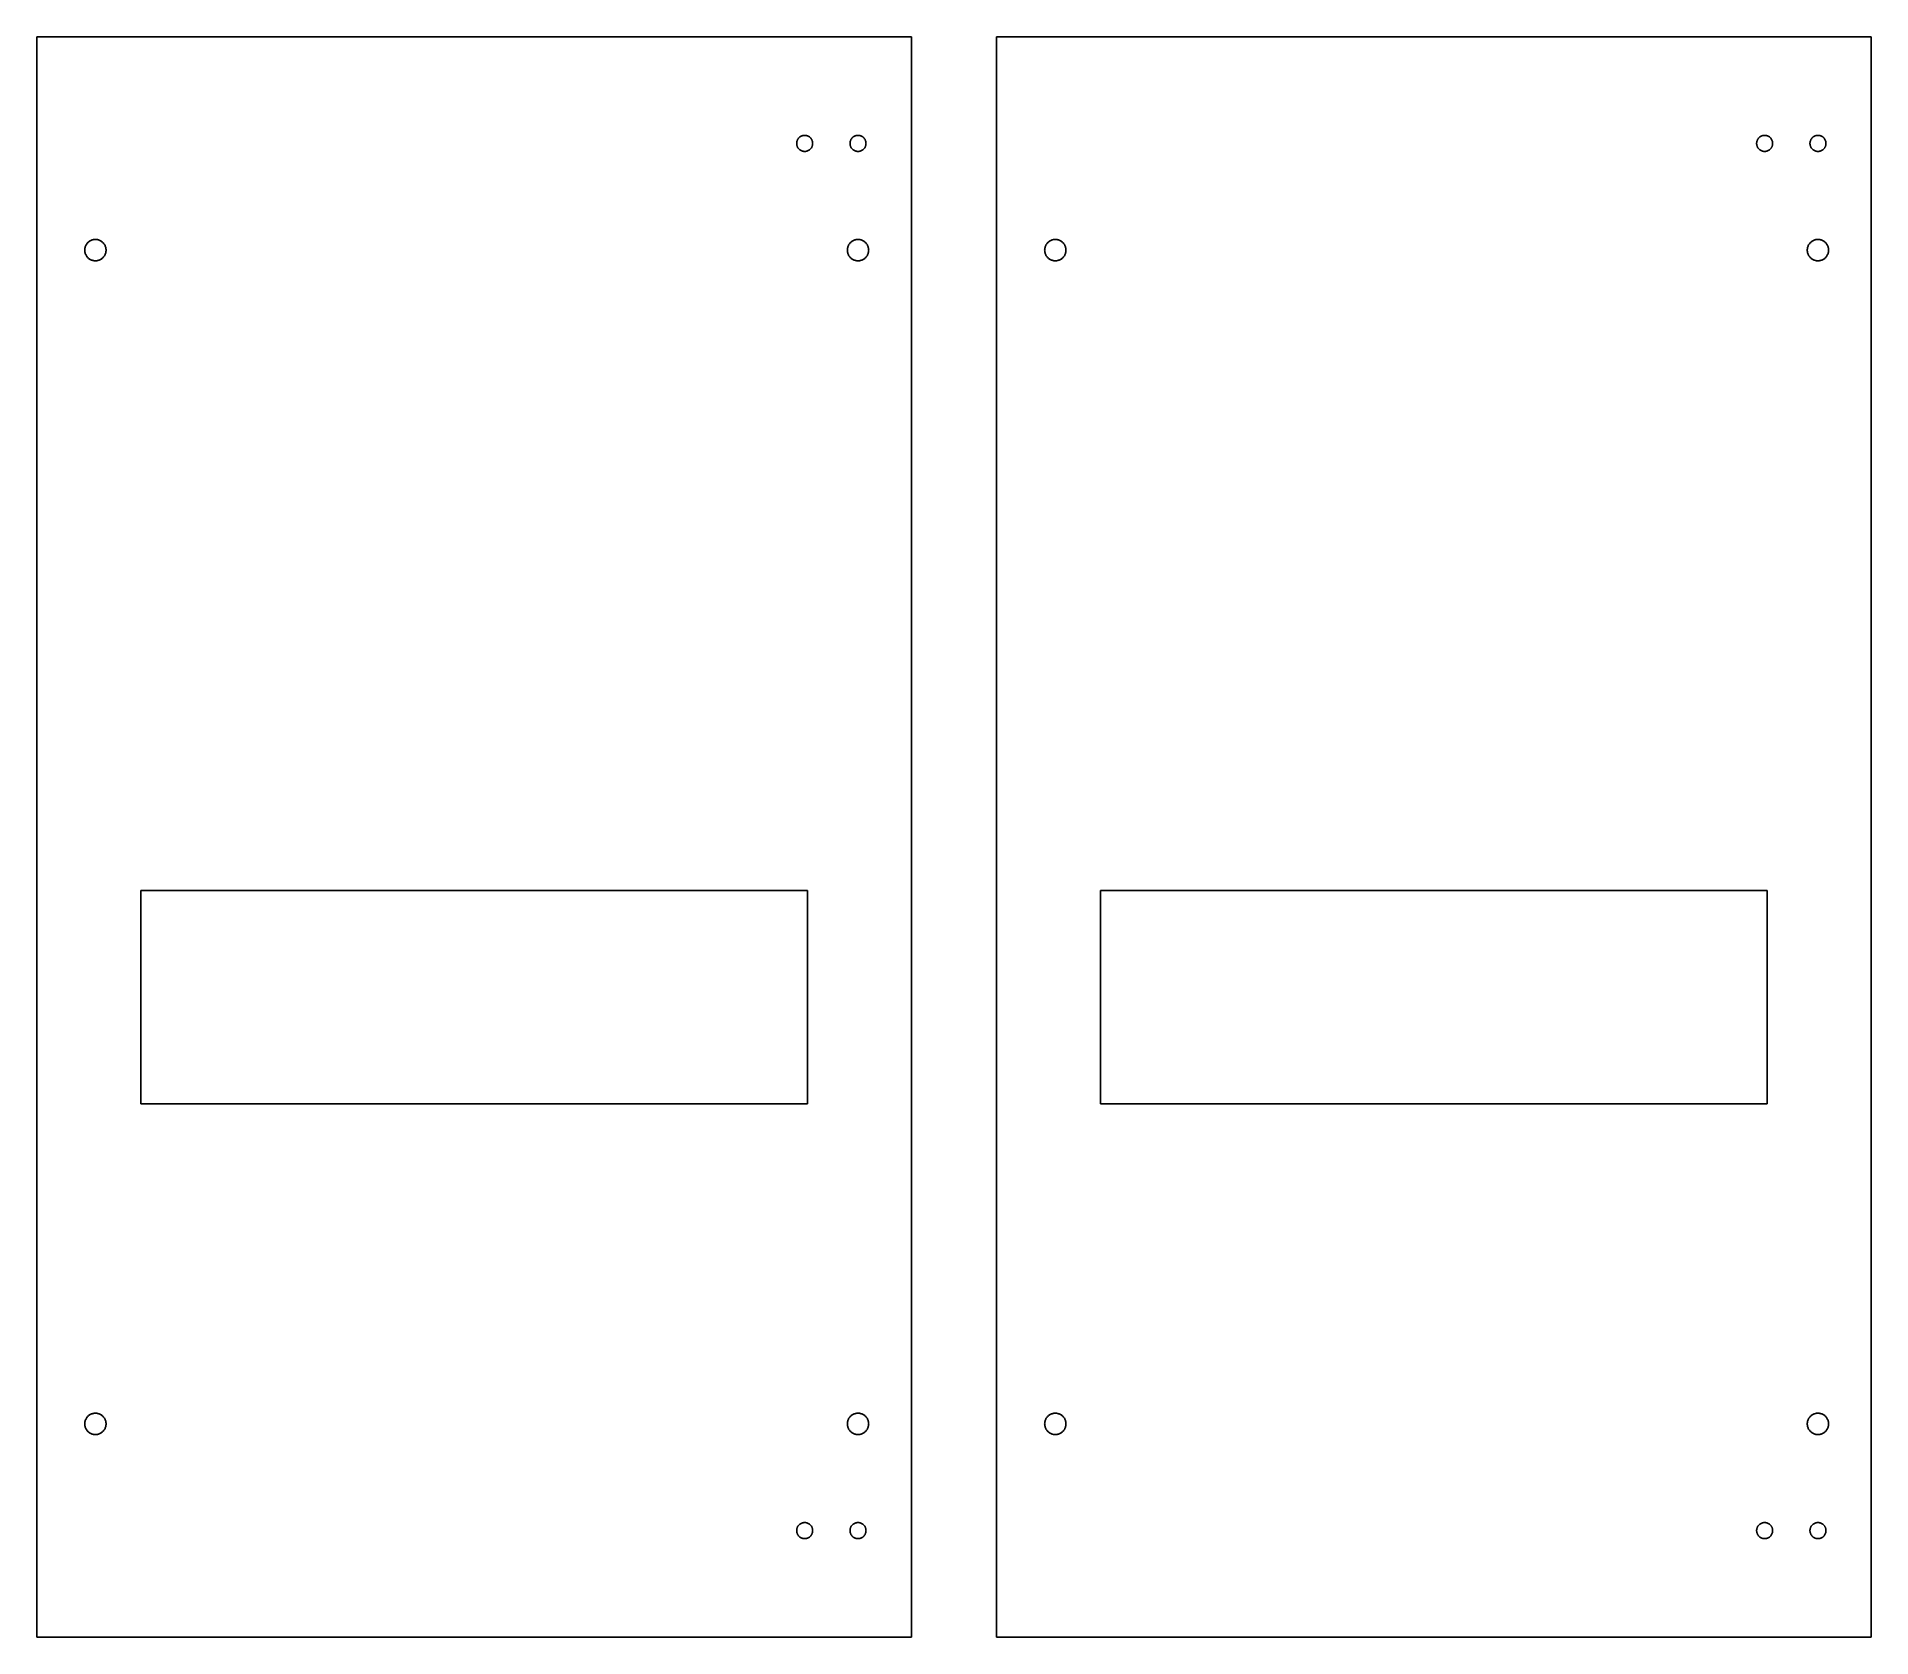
# Model space of a CAD drawing. Header units: metres. Extents: x 403 to 747, y 0 to 300.
import ezdxf

# ---------------------------------------------------------------- set-up
doc = ezdxf.new("R2010")
doc.units = ezdxf.units.M

msp = doc.modelspace()

# ---------------------------------------------------------------- linework, layer by layer
for p, q in [((567, 300), (403, 300)), ((403, 300), (403, 0)), ((567, 0), (567, 300)), ((747, 300), (583, 300)), ((583, 300), (583, 0)), ((747, 0), (747, 300)), ((545.5, 280), (545.503, 280.094)), ((545.503, 279.906), (545.5, 280)), ((545.503, 280.094), (545.512, 280.188)), ((545.512, 279.812), (545.503, 279.906)), ((545.512, 280.188), (545.527, 280.281)), ((545.527, 279.719), (545.512, 279.812)), ((545.527, 280.281), (545.547, 280.373)), ((545.547, 279.627), (545.527, 279.719)), ((545.547, 280.373), (545.573, 280.464)), ((545.573, 279.536), (545.547, 279.627)), ((545.573, 280.464), (545.605, 280.552)), ((545.605, 279.448), (545.573, 279.536)), ((545.605, 280.552), (545.643, 280.639)), ((545.643, 279.361), (545.605, 279.448)), ((545.643, 280.639), (545.686, 280.723)), ((545.686, 279.277), (545.643, 279.361)), ((545.686, 280.723), (545.734, 280.804)), ((545.734, 279.196), (545.686, 279.277)), ((545.734, 280.804), (545.786, 280.882)), ((545.786, 279.118), (545.734, 279.196)), ((545.786, 280.882), (545.844, 280.956)), ((545.844, 279.044), (545.786, 279.118)), ((545.844, 280.956), (545.907, 281.027)), ((545.907, 278.973), (545.844, 279.044)), ((545.907, 281.027), (545.973, 281.093)), ((545.973, 278.907), (545.907, 278.973)), ((545.973, 281.093), (546.044, 281.156)), ((546.044, 278.844), (545.973, 278.907)), ((546.044, 281.156), (546.118, 281.214)), ((546.118, 278.786), (546.044, 278.844)), ((546.118, 281.214), (546.196, 281.266)), ((546.196, 278.734), (546.118, 278.786)), ((546.196, 281.266), (546.277, 281.314)), ((546.277, 278.686), (546.196, 278.734)), ((546.277, 281.314), (546.361, 281.357)), ((546.361, 278.643), (546.277, 278.686)), ((546.361, 281.357), (546.448, 281.395)), ((546.448, 278.605), (546.361, 278.643)), ((546.448, 281.395), (546.536, 281.427)), ((546.536, 281.427), (546.627, 281.453)), ((546.627, 281.453), (546.719, 281.473)), ((546.719, 281.473), (546.812, 281.488)), ((546.812, 281.488), (546.906, 281.497)), ((546.906, 281.497), (547, 281.5)), ((547, 281.5), (547.094, 281.497)), ((547.094, 281.497), (547.188, 281.488)), ((547.188, 281.488), (547.281, 281.473)), ((547.281, 281.473), (547.373, 281.453)), ((547.373, 281.453), (547.464, 281.427)), ((547.464, 281.427), (547.552, 281.395)), ((547.552, 281.395), (547.639, 281.357)), ((547.639, 278.643), (547.552, 278.605)), ((547.639, 281.357), (547.723, 281.314)), ((547.723, 278.686), (547.639, 278.643)), ((547.723, 281.314), (547.804, 281.266)), ((547.804, 278.734), (547.723, 278.686)), ((547.804, 281.266), (547.882, 281.214)), ((547.882, 278.786), (547.804, 278.734)), ((547.882, 281.214), (547.956, 281.156)), ((547.956, 278.844), (547.882, 278.786)), ((547.956, 281.156), (548.027, 281.093)), ((548.027, 278.907), (547.956, 278.844)), ((548.027, 281.093), (548.093, 281.027)), ((548.093, 278.973), (548.027, 278.907)), ((548.093, 281.027), (548.156, 280.956)), ((548.156, 279.044), (548.093, 278.973)), ((548.156, 280.956), (548.214, 280.882)), ((548.214, 279.118), (548.156, 279.044)), ((548.214, 280.882), (548.266, 280.804)), ((548.266, 279.196), (548.214, 279.118)), ((548.266, 280.804), (548.314, 280.723)), ((548.314, 279.277), (548.266, 279.196)), ((548.314, 280.723), (548.357, 280.639)), ((548.357, 279.361), (548.314, 279.277)), ((548.357, 280.639), (548.395, 280.552)), ((548.395, 279.448), (548.357, 279.361)), ((548.395, 280.552), (548.427, 280.464)), ((548.427, 279.536), (548.395, 279.448)), ((548.427, 280.464), (548.453, 280.373)), ((548.453, 279.627), (548.427, 279.536)), ((548.453, 280.373), (548.473, 280.281)), ((548.473, 279.719), (548.453, 279.627)), ((548.473, 280.281), (548.488, 280.188)), ((548.488, 279.812), (548.473, 279.719)), ((548.488, 280.188), (548.497, 280.094)), ((548.497, 279.906), (548.488, 279.812)), ((548.497, 280.094), (548.5, 280)), ((548.5, 280), (548.497, 279.906)), ((555.5, 280), (555.503, 280.094)), ((555.503, 279.906), (555.5, 280)), ((555.503, 280.094), (555.512, 280.188)), ((555.512, 279.812), (555.503, 279.906)), ((555.512, 280.188), (555.527, 280.281)), ((555.527, 279.719), (555.512, 279.812)), ((555.527, 280.281), (555.547, 280.373)), ((555.547, 279.627), (555.527, 279.719)), ((555.547, 280.373), (555.573, 280.464)), ((555.573, 279.536), (555.547, 279.627)), ((555.573, 280.464), (555.605, 280.552)), ((555.605, 279.448), (555.573, 279.536)), ((555.605, 280.552), (555.643, 280.639)), ((555.643, 279.361), (555.605, 279.448)), ((555.643, 280.639), (555.686, 280.723)), ((555.686, 279.277), (555.643, 279.361)), ((555.686, 280.723), (555.734, 280.804)), ((555.734, 279.196), (555.686, 279.277)), ((555.734, 280.804), (555.786, 280.882)), ((555.786, 279.118), (555.734, 279.196)), ((555.786, 280.882), (555.844, 280.956)), ((555.844, 279.044), (555.786, 279.118)), ((555.844, 280.956), (555.907, 281.027)), ((555.907, 278.973), (555.844, 279.044)), ((555.907, 281.027), (555.973, 281.093)), ((555.973, 278.907), (555.907, 278.973)), ((555.973, 281.093), (556.044, 281.156)), ((556.044, 278.844), (555.973, 278.907)), ((556.044, 281.156), (556.118, 281.214)), ((556.118, 278.786), (556.044, 278.844)), ((556.118, 281.214), (556.196, 281.266)), ((556.196, 278.734), (556.118, 278.786)), ((556.196, 281.266), (556.277, 281.314)), ((556.277, 278.686), (556.196, 278.734)), ((556.277, 281.314), (556.361, 281.357)), ((556.361, 278.643), (556.277, 278.686)), ((556.361, 281.357), (556.448, 281.395)), ((556.448, 278.605), (556.361, 278.643)), ((556.448, 281.395), (556.536, 281.427)), ((556.536, 281.427), (556.627, 281.453)), ((556.627, 281.453), (556.719, 281.473)), ((556.719, 281.473), (556.812, 281.488)), ((556.812, 281.488), (556.906, 281.497)), ((556.906, 281.497), (557, 281.5)), ((557, 281.5), (557.094, 281.497)), ((557.094, 281.497), (557.188, 281.488)), ((557.188, 281.488), (557.281, 281.473)), ((557.281, 281.473), (557.373, 281.453)), ((557.373, 281.453), (557.464, 281.427)), ((557.464, 281.427), (557.552, 281.395)), ((557.552, 281.395), (557.639, 281.357)), ((557.639, 278.643), (557.552, 278.605)), ((557.639, 281.357), (557.723, 281.314)), ((557.723, 278.686), (557.639, 278.643)), ((557.723, 281.314), (557.804, 281.266)), ((557.804, 278.734), (557.723, 278.686)), ((557.804, 281.266), (557.882, 281.214)), ((557.882, 278.786), (557.804, 278.734)), ((557.882, 281.214), (557.956, 281.156)), ((557.956, 278.844), (557.882, 278.786)), ((557.956, 281.156), (558.027, 281.093)), ((558.027, 278.907), (557.956, 278.844)), ((558.027, 281.093), (558.093, 281.027)), ((558.093, 278.973), (558.027, 278.907)), ((558.093, 281.027), (558.156, 280.956)), ((558.156, 279.044), (558.093, 278.973)), ((558.156, 280.956), (558.214, 280.882)), ((558.214, 279.118), (558.156, 279.044)), ((558.214, 280.882), (558.266, 280.804)), ((558.266, 279.196), (558.214, 279.118)), ((558.266, 280.804), (558.314, 280.723)), ((558.314, 279.277), (558.266, 279.196)), ((558.314, 280.723), (558.357, 280.639)), ((558.357, 279.361), (558.314, 279.277)), ((558.357, 280.639), (558.395, 280.552)), ((558.395, 279.448), (558.357, 279.361)), ((558.395, 280.552), (558.427, 280.464)), ((558.427, 279.536), (558.395, 279.448)), ((558.427, 280.464), (558.453, 280.373)), ((558.453, 279.627), (558.427, 279.536)), ((558.453, 280.373), (558.473, 280.281)), ((558.473, 279.719), (558.453, 279.627)), ((558.473, 280.281), (558.488, 280.188)), ((558.488, 279.812), (558.473, 279.719)), ((558.488, 280.188), (558.497, 280.094)), ((558.497, 279.906), (558.488, 279.812)), ((558.497, 280.094), (558.5, 280)), ((558.5, 280), (558.497, 279.906)), ((725.5, 280), (725.503, 280.094)), ((725.503, 279.906), (725.5, 280)), ((725.503, 280.094), (725.512, 280.188)), ((725.512, 279.812), (725.503, 279.906)), ((725.512, 280.188), (725.527, 280.281)), ((725.527, 279.719), (725.512, 279.812)), ((725.527, 280.281), (725.547, 280.373)), ((725.547, 279.627), (725.527, 279.719)), ((725.547, 280.373), (725.573, 280.464)), ((725.573, 279.536), (725.547, 279.627)), ((725.573, 280.464), (725.605, 280.552)), ((725.605, 279.448), (725.573, 279.536)), ((725.605, 280.552), (725.643, 280.639)), ((725.643, 279.361), (725.605, 279.448)), ((725.643, 280.639), (725.686, 280.723)), ((725.686, 279.277), (725.643, 279.361)), ((725.686, 280.723), (725.734, 280.804)), ((725.734, 279.196), (725.686, 279.277)), ((725.734, 280.804), (725.786, 280.882)), ((725.786, 279.118), (725.734, 279.196)), ((725.786, 280.882), (725.844, 280.956)), ((725.844, 279.044), (725.786, 279.118)), ((725.844, 280.956), (725.907, 281.027)), ((725.907, 278.973), (725.844, 279.044)), ((725.907, 281.027), (725.973, 281.093)), ((725.973, 278.907), (725.907, 278.973)), ((725.973, 281.093), (726.044, 281.156)), ((726.044, 278.844), (725.973, 278.907)), ((726.044, 281.156), (726.118, 281.214)), ((726.118, 278.786), (726.044, 278.844)), ((726.118, 281.214), (726.196, 281.266)), ((726.196, 278.734), (726.118, 278.786)), ((726.196, 281.266), (726.277, 281.314)), ((726.277, 278.686), (726.196, 278.734)), ((726.277, 281.314), (726.361, 281.357)), ((726.361, 278.643), (726.277, 278.686)), ((726.361, 281.357), (726.448, 281.395)), ((726.448, 278.605), (726.361, 278.643)), ((726.448, 281.395), (726.536, 281.427)), ((726.536, 281.427), (726.627, 281.453)), ((726.627, 281.453), (726.719, 281.473)), ((726.719, 281.473), (726.812, 281.488)), ((726.812, 281.488), (726.906, 281.497)), ((726.906, 281.497), (727, 281.5)), ((727, 281.5), (727.094, 281.497)), ((727.094, 281.497), (727.188, 281.488)), ((727.188, 281.488), (727.281, 281.473)), ((727.281, 281.473), (727.373, 281.453)), ((727.373, 281.453), (727.464, 281.427)), ((727.464, 281.427), (727.552, 281.395)), ((727.552, 281.395), (727.639, 281.357)), ((727.639, 278.643), (727.552, 278.605)), ((727.639, 281.357), (727.723, 281.314)), ((727.723, 278.686), (727.639, 278.643)), ((727.723, 281.314), (727.804, 281.266)), ((727.804, 278.734), (727.723, 278.686)), ((727.804, 281.266), (727.882, 281.214)), ((727.882, 278.786), (727.804, 278.734)), ((727.882, 281.214), (727.956, 281.156)), ((727.956, 278.844), (727.882, 278.786)), ((727.956, 281.156), (728.027, 281.093)), ((728.027, 278.907), (727.956, 278.844)), ((728.027, 281.093), (728.093, 281.027)), ((728.093, 278.973), (728.027, 278.907)), ((728.093, 281.027), (728.156, 280.956)), ((728.156, 279.044), (728.093, 278.973)), ((728.156, 280.956), (728.214, 280.882)), ((728.214, 279.118), (728.156, 279.044)), ((728.214, 280.882), (728.266, 280.804)), ((728.266, 279.196), (728.214, 279.118)), ((728.266, 280.804), (728.314, 280.723)), ((728.314, 279.277), (728.266, 279.196)), ((728.314, 280.723), (728.357, 280.639)), ((728.357, 279.361), (728.314, 279.277)), ((728.357, 280.639), (728.395, 280.552)), ((728.395, 279.448), (728.357, 279.361)), ((728.395, 280.552), (728.427, 280.464)), ((728.427, 279.536), (728.395, 279.448)), ((728.427, 280.464), (728.453, 280.373)), ((728.453, 279.627), (728.427, 279.536)), ((728.453, 280.373), (728.473, 280.281)), ((728.473, 279.719), (728.453, 279.627)), ((728.473, 280.281), (728.488, 280.188)), ((728.488, 279.812), (728.473, 279.719)), ((728.488, 280.188), (728.497, 280.094)), ((728.497, 279.906), (728.488, 279.812)), ((728.497, 280.094), (728.5, 280)), ((728.5, 280), (728.497, 279.906)), ((735.5, 280), (735.503, 280.094)), ((735.503, 279.906), (735.5, 280)), ((735.503, 280.094), (735.512, 280.188)), ((735.512, 279.812), (735.503, 279.906)), ((735.512, 280.188), (735.527, 280.281)), ((735.527, 279.719), (735.512, 279.812)), ((735.527, 280.281), (735.547, 280.373)), ((735.547, 279.627), (735.527, 279.719)), ((735.547, 280.373), (735.573, 280.464)), ((735.573, 279.536), (735.547, 279.627)), ((735.573, 280.464), (735.605, 280.552)), ((735.605, 279.448), (735.573, 279.536)), ((735.605, 280.552), (735.643, 280.639)), ((735.643, 279.361), (735.605, 279.448)), ((735.643, 280.639), (735.686, 280.723)), ((735.686, 279.277), (735.643, 279.361)), ((735.686, 280.723), (735.734, 280.804)), ((735.734, 279.196), (735.686, 279.277)), ((735.734, 280.804), (735.786, 280.882)), ((735.786, 279.118), (735.734, 279.196)), ((735.786, 280.882), (735.844, 280.956)), ((735.844, 279.044), (735.786, 279.118)), ((735.844, 280.956), (735.907, 281.027)), ((735.907, 278.973), (735.844, 279.044)), ((735.907, 281.027), (735.973, 281.093)), ((735.973, 278.907), (735.907, 278.973)), ((735.973, 281.093), (736.044, 281.156)), ((736.044, 278.844), (735.973, 278.907)), ((736.044, 281.156), (736.118, 281.214)), ((736.118, 278.786), (736.044, 278.844)), ((736.118, 281.214), (736.196, 281.266)), ((736.196, 278.734), (736.118, 278.786)), ((736.196, 281.266), (736.277, 281.314)), ((736.277, 278.686), (736.196, 278.734)), ((736.277, 281.314), (736.361, 281.357)), ((736.361, 278.643), (736.277, 278.686)), ((736.361, 281.357), (736.448, 281.395)), ((736.448, 278.605), (736.361, 278.643)), ((736.448, 281.395), (736.536, 281.427)), ((736.536, 281.427), (736.627, 281.453)), ((736.627, 281.453), (736.719, 281.473)), ((736.719, 281.473), (736.812, 281.488)), ((736.812, 281.488), (736.906, 281.497)), ((736.906, 281.497), (737, 281.5)), ((737, 281.5), (737.094, 281.497)), ((737.094, 281.497), (737.188, 281.488)), ((737.188, 281.488), (737.281, 281.473)), ((737.281, 281.473), (737.373, 281.453)), ((737.373, 281.453), (737.464, 281.427)), ((737.464, 281.427), (737.552, 281.395)), ((737.552, 281.395), (737.639, 281.357)), ((737.639, 278.643), (737.552, 278.605)), ((737.639, 281.357), (737.723, 281.314)), ((737.723, 278.686), (737.639, 278.643)), ((737.723, 281.314), (737.804, 281.266)), ((737.804, 278.734), (737.723, 278.686)), ((737.804, 281.266), (737.882, 281.214)), ((737.882, 278.786), (737.804, 278.734)), ((737.882, 281.214), (737.956, 281.156)), ((737.956, 278.844), (737.882, 278.786)), ((737.956, 281.156), (738.027, 281.093)), ((738.027, 278.907), (737.956, 278.844)), ((738.027, 281.093), (738.093, 281.027)), ((738.093, 278.973), (738.027, 278.907)), ((738.093, 281.027), (738.156, 280.956)), ((738.156, 279.044), (738.093, 278.973)), ((738.156, 280.956), (738.214, 280.882)), ((738.214, 279.118), (738.156, 279.044)), ((738.214, 280.882), (738.266, 280.804)), ((738.266, 279.196), (738.214, 279.118)), ((738.266, 280.804), (738.314, 280.723)), ((738.314, 279.277), (738.266, 279.196)), ((738.314, 280.723), (738.357, 280.639)), ((738.357, 279.361), (738.314, 279.277)), ((738.357, 280.639), (738.395, 280.552)), ((738.395, 279.448), (738.357, 279.361)), ((738.395, 280.552), (738.427, 280.464)), ((738.427, 279.536), (738.395, 279.448)), ((738.427, 280.464), (738.453, 280.373)), ((738.453, 279.627), (738.427, 279.536)), ((738.453, 280.373), (738.473, 280.281)), ((738.473, 279.719), (738.453, 279.627)), ((738.473, 280.281), (738.488, 280.188)), ((738.488, 279.812), (738.473, 279.719)), ((738.488, 280.188), (738.497, 280.094)), ((738.497, 279.906), (738.488, 279.812)), ((738.497, 280.094), (738.5, 280)), ((738.5, 280), (738.497, 279.906)), ((546.536, 278.573), (546.448, 278.605)), ((546.627, 278.547), (546.536, 278.573)), ((546.719, 278.527), (546.627, 278.547)), ((546.812, 278.512), (546.719, 278.527)), ((546.906, 278.503), (546.812, 278.512)), ((547, 278.5), (546.906, 278.503)), ((547.094, 278.503), (547, 278.5)), ((547.188, 278.512), (547.094, 278.503)), ((547.281, 278.527), (547.188, 278.512)), ((547.373, 278.547), (547.281, 278.527)), ((547.464, 278.573), (547.373, 278.547)), ((547.552, 278.605), (547.464, 278.573)), ((556.536, 278.573), (556.448, 278.605)), ((556.627, 278.547), (556.536, 278.573)), ((556.719, 278.527), (556.627, 278.547)), ((556.812, 278.512), (556.719, 278.527)), ((556.906, 278.503), (556.812, 278.512)), ((557, 278.5), (556.906, 278.503)), ((557.094, 278.503), (557, 278.5)), ((557.188, 278.512), (557.094, 278.503)), ((557.281, 278.527), (557.188, 278.512)), ((557.373, 278.547), (557.281, 278.527)), ((557.464, 278.573), (557.373, 278.547)), ((557.552, 278.605), (557.464, 278.573)), ((726.536, 278.573), (726.448, 278.605)), ((726.627, 278.547), (726.536, 278.573)), ((726.719, 278.527), (726.627, 278.547)), ((726.812, 278.512), (726.719, 278.527)), ((726.906, 278.503), (726.812, 278.512)), ((727, 278.5), (726.906, 278.503)), ((727.094, 278.503), (727, 278.5)), ((727.188, 278.512), (727.094, 278.503)), ((727.281, 278.527), (727.188, 278.512)), ((727.373, 278.547), (727.281, 278.527)), ((727.464, 278.573), (727.373, 278.547)), ((727.552, 278.605), (727.464, 278.573)), ((736.536, 278.573), (736.448, 278.605)), ((736.627, 278.547), (736.536, 278.573)), ((736.719, 278.527), (736.627, 278.547)), ((736.812, 278.512), (736.719, 278.527)), ((736.906, 278.503), (736.812, 278.512)), ((737, 278.5), (736.906, 278.503)), ((737.094, 278.503), (737, 278.5)), ((737.188, 278.512), (737.094, 278.503)), ((737.281, 278.527), (737.188, 278.512)), ((737.373, 278.547), (737.281, 278.527)), ((737.464, 278.573), (737.373, 278.547)), ((737.552, 278.605), (737.464, 278.573)), ((412.542, 261.369), (412.631, 261.458)), ((412.631, 261.458), (412.725, 261.541)), ((412.725, 261.541), (412.824, 261.618)), ((412.824, 261.618), (412.928, 261.689)), ((412.928, 261.689), (413.036, 261.753)), ((413.036, 261.753), (413.148, 261.81)), ((413.148, 261.81), (413.264, 261.86)), ((413.264, 261.86), (413.382, 261.902)), ((413.382, 261.902), (413.503, 261.937)), ((413.503, 261.937), (413.625, 261.965)), ((413.625, 261.965), (413.749, 261.984)), ((413.749, 261.984), (413.874, 261.996)), ((413.874, 261.996), (414, 262)), ((414, 262), (414.126, 261.996)), ((414.126, 261.996), (414.251, 261.984)), ((414.251, 261.984), (414.375, 261.965)), ((414.375, 261.965), (414.497, 261.937)), ((414.497, 261.937), (414.618, 261.902)), ((414.618, 261.902), (414.736, 261.86)), ((414.736, 261.86), (414.852, 261.81)), ((414.852, 261.81), (414.964, 261.753)), ((414.964, 261.753), (415.072, 261.689)), ((415.072, 261.689), (415.176, 261.618)), ((415.176, 261.618), (415.275, 261.541)), ((415.275, 261.541), (415.369, 261.458)), ((415.369, 261.458), (415.458, 261.369)), ((555.542, 261.369), (555.631, 261.458)), ((555.631, 261.458), (555.725, 261.541)), ((555.725, 261.541), (555.824, 261.618)), ((555.824, 261.618), (555.928, 261.689)), ((555.928, 261.689), (556.036, 261.753)), ((556.036, 261.753), (556.148, 261.81)), ((556.148, 261.81), (556.264, 261.86)), ((556.264, 261.86), (556.382, 261.902)), ((556.382, 261.902), (556.503, 261.937)), ((556.503, 261.937), (556.625, 261.965)), ((556.625, 261.965), (556.749, 261.984)), ((556.749, 261.984), (556.874, 261.996)), ((556.874, 261.996), (557, 262)), ((557, 262), (557.126, 261.996)), ((557.126, 261.996), (557.251, 261.984)), ((557.251, 261.984), (557.375, 261.965)), ((557.375, 261.965), (557.497, 261.937)), ((557.497, 261.937), (557.618, 261.902)), ((557.618, 261.902), (557.736, 261.86)), ((557.736, 261.86), (557.852, 261.81)), ((557.852, 261.81), (557.964, 261.753)), ((557.964, 261.753), (558.072, 261.689)), ((558.072, 261.689), (558.176, 261.618)), ((558.176, 261.618), (558.275, 261.541)), ((558.275, 261.541), (558.369, 261.458)), ((558.369, 261.458), (558.458, 261.369)), ((592.542, 261.369), (592.631, 261.458)), ((592.631, 261.458), (592.725, 261.541)), ((592.725, 261.541), (592.824, 261.618)), ((592.824, 261.618), (592.928, 261.689)), ((592.928, 261.689), (593.036, 261.753)), ((593.036, 261.753), (593.148, 261.81)), ((593.148, 261.81), (593.264, 261.86)), ((593.264, 261.86), (593.382, 261.902)), ((593.382, 261.902), (593.503, 261.937)), ((593.503, 261.937), (593.625, 261.965)), ((593.625, 261.965), (593.749, 261.984)), ((593.749, 261.984), (593.874, 261.996)), ((593.874, 261.996), (594, 262)), ((594, 262), (594.126, 261.996)), ((594.126, 261.996), (594.251, 261.984)), ((594.251, 261.984), (594.375, 261.965)), ((594.375, 261.965), (594.497, 261.937)), ((594.497, 261.937), (594.618, 261.902)), ((594.618, 261.902), (594.736, 261.86)), ((594.736, 261.86), (594.852, 261.81)), ((594.852, 261.81), (594.964, 261.753)), ((594.964, 261.753), (595.072, 261.689)), ((595.072, 261.689), (595.176, 261.618)), ((595.176, 261.618), (595.275, 261.541)), ((595.275, 261.541), (595.369, 261.458)), ((595.369, 261.458), (595.458, 261.369)), ((735.542, 261.369), (735.631, 261.458)), ((735.631, 261.458), (735.725, 261.541)), ((735.725, 261.541), (735.824, 261.618)), ((735.824, 261.618), (735.928, 261.689)), ((735.928, 261.689), (736.036, 261.753)), ((736.036, 261.753), (736.148, 261.81)), ((736.148, 261.81), (736.264, 261.86)), ((736.264, 261.86), (736.382, 261.902)), ((736.382, 261.902), (736.503, 261.937)), ((736.503, 261.937), (736.625, 261.965)), ((736.625, 261.965), (736.749, 261.984)), ((736.749, 261.984), (736.874, 261.996)), ((736.874, 261.996), (737, 262)), ((737, 262), (737.126, 261.996)), ((737.126, 261.996), (737.251, 261.984)), ((737.251, 261.984), (737.375, 261.965)), ((737.375, 261.965), (737.497, 261.937)), ((737.497, 261.937), (737.618, 261.902)), ((737.618, 261.902), (737.736, 261.86)), ((737.736, 261.86), (737.852, 261.81)), ((737.852, 261.81), (737.964, 261.753)), ((737.964, 261.753), (738.072, 261.689)), ((738.072, 261.689), (738.176, 261.618)), ((738.176, 261.618), (738.275, 261.541)), ((738.275, 261.541), (738.369, 261.458)), ((738.369, 261.458), (738.458, 261.369)), ((412, 260), (412.004, 260.126)), ((412.004, 259.874), (412, 260)), ((412.004, 260.126), (412.016, 260.251)), ((412.016, 259.749), (412.004, 259.874)), ((412.016, 260.251), (412.035, 260.375)), ((412.035, 259.625), (412.016, 259.749)), ((412.035, 260.375), (412.063, 260.497)), ((412.063, 259.503), (412.035, 259.625)), ((412.063, 260.497), (412.098, 260.618)), ((412.098, 259.382), (412.063, 259.503)), ((412.098, 260.618), (412.14, 260.736)), ((412.14, 259.264), (412.098, 259.382)), ((412.14, 260.736), (412.19, 260.852)), ((412.19, 259.148), (412.14, 259.264)), ((412.19, 260.852), (412.247, 260.964)), ((412.247, 259.036), (412.19, 259.148)), ((412.247, 260.964), (412.311, 261.072)), ((412.311, 258.928), (412.247, 259.036)), ((412.311, 261.072), (412.382, 261.176)), ((412.382, 258.824), (412.311, 258.928)), ((412.382, 261.176), (412.459, 261.275)), ((412.459, 258.725), (412.382, 258.824)), ((412.459, 261.275), (412.542, 261.369)), ((412.542, 258.631), (412.459, 258.725)), ((412.631, 258.542), (412.542, 258.631)), ((412.725, 258.459), (412.631, 258.542)), ((412.824, 258.382), (412.725, 258.459)), ((412.928, 258.311), (412.824, 258.382)), ((413.036, 258.247), (412.928, 258.311)), ((413.148, 258.19), (413.036, 258.247)), ((413.264, 258.14), (413.148, 258.19)), ((413.382, 258.098), (413.264, 258.14)), ((413.503, 258.063), (413.382, 258.098)), ((413.625, 258.035), (413.503, 258.063)), ((413.749, 258.016), (413.625, 258.035)), ((413.874, 258.004), (413.749, 258.016)), ((414, 258), (413.874, 258.004)), ((414.126, 258.004), (414, 258)), ((414.251, 258.016), (414.126, 258.004)), ((414.375, 258.035), (414.251, 258.016)), ((414.497, 258.063), (414.375, 258.035)), ((414.618, 258.098), (414.497, 258.063)), ((414.736, 258.14), (414.618, 258.098)), ((414.852, 258.19), (414.736, 258.14)), ((414.964, 258.247), (414.852, 258.19)), ((415.072, 258.311), (414.964, 258.247)), ((415.176, 258.382), (415.072, 258.311)), ((415.275, 258.459), (415.176, 258.382)), ((415.369, 258.542), (415.275, 258.459)), ((415.458, 258.631), (415.369, 258.542)), ((415.458, 261.369), (415.541, 261.275)), ((415.541, 258.725), (415.458, 258.631)), ((415.541, 261.275), (415.618, 261.176)), ((415.618, 258.824), (415.541, 258.725)), ((415.618, 261.176), (415.689, 261.072)), ((415.689, 258.928), (415.618, 258.824)), ((415.689, 261.072), (415.753, 260.964)), ((415.753, 259.036), (415.689, 258.928)), ((415.753, 260.964), (415.81, 260.852)), ((415.81, 259.148), (415.753, 259.036)), ((415.81, 260.852), (415.86, 260.736)), ((415.86, 259.264), (415.81, 259.148)), ((415.86, 260.736), (415.902, 260.618)), ((415.902, 259.382), (415.86, 259.264)), ((415.902, 260.618), (415.937, 260.497)), ((415.937, 259.503), (415.902, 259.382)), ((415.937, 260.497), (415.965, 260.375)), ((415.965, 259.625), (415.937, 259.503)), ((415.965, 260.375), (415.984, 260.251)), ((415.984, 259.749), (415.965, 259.625)), ((415.984, 260.251), (415.996, 260.126)), ((415.996, 259.874), (415.984, 259.749)), ((415.996, 260.126), (416, 260)), ((416, 260), (415.996, 259.874)), ((555, 260), (555.004, 260.126)), ((555.004, 259.874), (555, 260)), ((555.004, 260.126), (555.016, 260.251)), ((555.016, 259.749), (555.004, 259.874)), ((555.016, 260.251), (555.035, 260.375)), ((555.035, 259.625), (555.016, 259.749)), ((555.035, 260.375), (555.063, 260.497)), ((555.063, 259.503), (555.035, 259.625)), ((555.063, 260.497), (555.098, 260.618)), ((555.098, 259.382), (555.063, 259.503)), ((555.098, 260.618), (555.14, 260.736)), ((555.14, 259.264), (555.098, 259.382)), ((555.14, 260.736), (555.19, 260.852)), ((555.19, 259.148), (555.14, 259.264)), ((555.19, 260.852), (555.247, 260.964)), ((555.247, 259.036), (555.19, 259.148)), ((555.247, 260.964), (555.311, 261.072)), ((555.311, 258.928), (555.247, 259.036)), ((555.311, 261.072), (555.382, 261.176)), ((555.382, 258.824), (555.311, 258.928)), ((555.382, 261.176), (555.459, 261.275)), ((555.459, 258.725), (555.382, 258.824)), ((555.459, 261.275), (555.542, 261.369)), ((555.542, 258.631), (555.459, 258.725)), ((555.631, 258.542), (555.542, 258.631)), ((555.725, 258.459), (555.631, 258.542)), ((555.824, 258.382), (555.725, 258.459)), ((555.928, 258.311), (555.824, 258.382)), ((556.036, 258.247), (555.928, 258.311)), ((556.148, 258.19), (556.036, 258.247)), ((556.264, 258.14), (556.148, 258.19)), ((556.382, 258.098), (556.264, 258.14)), ((556.503, 258.063), (556.382, 258.098)), ((556.625, 258.035), (556.503, 258.063)), ((556.749, 258.016), (556.625, 258.035)), ((556.874, 258.004), (556.749, 258.016)), ((557, 258), (556.874, 258.004)), ((557.126, 258.004), (557, 258)), ((557.251, 258.016), (557.126, 258.004)), ((557.375, 258.035), (557.251, 258.016)), ((557.497, 258.063), (557.375, 258.035)), ((557.618, 258.098), (557.497, 258.063)), ((557.736, 258.14), (557.618, 258.098)), ((557.852, 258.19), (557.736, 258.14)), ((557.964, 258.247), (557.852, 258.19)), ((558.072, 258.311), (557.964, 258.247)), ((558.176, 258.382), (558.072, 258.311)), ((558.275, 258.459), (558.176, 258.382)), ((558.369, 258.542), (558.275, 258.459)), ((558.458, 258.631), (558.369, 258.542)), ((558.458, 261.369), (558.541, 261.275)), ((558.541, 258.725), (558.458, 258.631)), ((558.541, 261.275), (558.618, 261.176)), ((558.618, 258.824), (558.541, 258.725)), ((558.618, 261.176), (558.689, 261.072)), ((558.689, 258.928), (558.618, 258.824)), ((558.689, 261.072), (558.753, 260.964)), ((558.753, 259.036), (558.689, 258.928)), ((558.753, 260.964), (558.81, 260.852)), ((558.81, 259.148), (558.753, 259.036)), ((558.81, 260.852), (558.86, 260.736)), ((558.86, 259.264), (558.81, 259.148)), ((558.86, 260.736), (558.902, 260.618)), ((558.902, 259.382), (558.86, 259.264)), ((558.902, 260.618), (558.937, 260.497)), ((558.937, 259.503), (558.902, 259.382)), ((558.937, 260.497), (558.965, 260.375)), ((558.965, 259.625), (558.937, 259.503)), ((558.965, 260.375), (558.984, 260.251)), ((558.984, 259.749), (558.965, 259.625)), ((558.984, 260.251), (558.996, 260.126)), ((558.996, 259.874), (558.984, 259.749)), ((558.996, 260.126), (559, 260)), ((559, 260), (558.996, 259.874)), ((592, 260), (592.004, 260.126)), ((592.004, 259.874), (592, 260)), ((592.004, 260.126), (592.016, 260.251)), ((592.016, 259.749), (592.004, 259.874)), ((592.016, 260.251), (592.035, 260.375)), ((592.035, 259.625), (592.016, 259.749)), ((592.035, 260.375), (592.063, 260.497)), ((592.063, 259.503), (592.035, 259.625)), ((592.063, 260.497), (592.098, 260.618)), ((592.098, 259.382), (592.063, 259.503)), ((592.098, 260.618), (592.14, 260.736)), ((592.14, 259.264), (592.098, 259.382)), ((592.14, 260.736), (592.19, 260.852)), ((592.19, 259.148), (592.14, 259.264)), ((592.19, 260.852), (592.247, 260.964)), ((592.247, 259.036), (592.19, 259.148)), ((592.247, 260.964), (592.311, 261.072)), ((592.311, 258.928), (592.247, 259.036)), ((592.311, 261.072), (592.382, 261.176)), ((592.382, 258.824), (592.311, 258.928)), ((592.382, 261.176), (592.459, 261.275)), ((592.459, 258.725), (592.382, 258.824)), ((592.459, 261.275), (592.542, 261.369)), ((592.542, 258.631), (592.459, 258.725)), ((592.631, 258.542), (592.542, 258.631)), ((592.725, 258.459), (592.631, 258.542)), ((592.824, 258.382), (592.725, 258.459)), ((592.928, 258.311), (592.824, 258.382)), ((593.036, 258.247), (592.928, 258.311)), ((593.148, 258.19), (593.036, 258.247)), ((593.264, 258.14), (593.148, 258.19)), ((593.382, 258.098), (593.264, 258.14)), ((593.503, 258.063), (593.382, 258.098)), ((593.625, 258.035), (593.503, 258.063)), ((593.749, 258.016), (593.625, 258.035)), ((593.874, 258.004), (593.749, 258.016)), ((594, 258), (593.874, 258.004)), ((594.126, 258.004), (594, 258)), ((594.251, 258.016), (594.126, 258.004)), ((594.375, 258.035), (594.251, 258.016)), ((594.497, 258.063), (594.375, 258.035)), ((594.618, 258.098), (594.497, 258.063)), ((594.736, 258.14), (594.618, 258.098)), ((594.852, 258.19), (594.736, 258.14)), ((594.964, 258.247), (594.852, 258.19)), ((595.072, 258.311), (594.964, 258.247)), ((595.176, 258.382), (595.072, 258.311)), ((595.275, 258.459), (595.176, 258.382)), ((595.369, 258.542), (595.275, 258.459)), ((595.458, 258.631), (595.369, 258.542)), ((595.458, 261.369), (595.541, 261.275)), ((595.541, 258.725), (595.458, 258.631)), ((595.541, 261.275), (595.618, 261.176)), ((595.618, 258.824), (595.541, 258.725)), ((595.618, 261.176), (595.689, 261.072)), ((595.689, 258.928), (595.618, 258.824)), ((595.689, 261.072), (595.753, 260.964)), ((595.753, 259.036), (595.689, 258.928)), ((595.753, 260.964), (595.81, 260.852)), ((595.81, 259.148), (595.753, 259.036)), ((595.81, 260.852), (595.86, 260.736)), ((595.86, 259.264), (595.81, 259.148)), ((595.86, 260.736), (595.902, 260.618)), ((595.902, 259.382), (595.86, 259.264)), ((595.902, 260.618), (595.937, 260.497)), ((595.937, 259.503), (595.902, 259.382)), ((595.937, 260.497), (595.965, 260.375)), ((595.965, 259.625), (595.937, 259.503)), ((595.965, 260.375), (595.984, 260.251)), ((595.984, 259.749), (595.965, 259.625)), ((595.984, 260.251), (595.996, 260.126)), ((595.996, 259.874), (595.984, 259.749)), ((595.996, 260.126), (596, 260)), ((596, 260), (595.996, 259.874)), ((735, 260), (735.004, 260.126)), ((735.004, 259.874), (735, 260)), ((735.004, 260.126), (735.016, 260.251)), ((735.016, 259.749), (735.004, 259.874)), ((735.016, 260.251), (735.035, 260.375)), ((735.035, 259.625), (735.016, 259.749)), ((735.035, 260.375), (735.063, 260.497)), ((735.063, 259.503), (735.035, 259.625)), ((735.063, 260.497), (735.098, 260.618)), ((735.098, 259.382), (735.063, 259.503)), ((735.098, 260.618), (735.14, 260.736)), ((735.14, 259.264), (735.098, 259.382)), ((735.14, 260.736), (735.19, 260.852)), ((735.19, 259.148), (735.14, 259.264)), ((735.19, 260.852), (735.247, 260.964)), ((735.247, 259.036), (735.19, 259.148)), ((735.247, 260.964), (735.311, 261.072)), ((735.311, 258.928), (735.247, 259.036)), ((735.311, 261.072), (735.382, 261.176)), ((735.382, 258.824), (735.311, 258.928)), ((735.382, 261.176), (735.459, 261.275)), ((735.459, 258.725), (735.382, 258.824)), ((735.459, 261.275), (735.542, 261.369)), ((735.542, 258.631), (735.459, 258.725)), ((735.631, 258.542), (735.542, 258.631)), ((735.725, 258.459), (735.631, 258.542)), ((735.824, 258.382), (735.725, 258.459)), ((735.928, 258.311), (735.824, 258.382)), ((736.036, 258.247), (735.928, 258.311)), ((736.148, 258.19), (736.036, 258.247)), ((736.264, 258.14), (736.148, 258.19)), ((736.382, 258.098), (736.264, 258.14)), ((736.503, 258.063), (736.382, 258.098)), ((736.625, 258.035), (736.503, 258.063)), ((736.749, 258.016), (736.625, 258.035)), ((736.874, 258.004), (736.749, 258.016)), ((737, 258), (736.874, 258.004)), ((737.126, 258.004), (737, 258)), ((737.251, 258.016), (737.126, 258.004)), ((737.375, 258.035), (737.251, 258.016)), ((737.497, 258.063), (737.375, 258.035)), ((737.618, 258.098), (737.497, 258.063)), ((737.736, 258.14), (737.618, 258.098)), ((737.852, 258.19), (737.736, 258.14)), ((737.964, 258.247), (737.852, 258.19)), ((738.072, 258.311), (737.964, 258.247)), ((738.176, 258.382), (738.072, 258.311)), ((738.275, 258.459), (738.176, 258.382)), ((738.369, 258.542), (738.275, 258.459)), ((738.458, 258.631), (738.369, 258.542)), ((738.458, 261.369), (738.541, 261.275)), ((738.541, 258.725), (738.458, 258.631)), ((738.541, 261.275), (738.618, 261.176)), ((738.618, 258.824), (738.541, 258.725)), ((738.618, 261.176), (738.689, 261.072)), ((738.689, 258.928), (738.618, 258.824)), ((738.689, 261.072), (738.753, 260.964)), ((738.753, 259.036), (738.689, 258.928)), ((738.753, 260.964), (738.81, 260.852)), ((738.81, 259.148), (738.753, 259.036)), ((738.81, 260.852), (738.86, 260.736)), ((738.86, 259.264), (738.81, 259.148)), ((738.86, 260.736), (738.902, 260.618)), ((738.902, 259.382), (738.86, 259.264)), ((738.902, 260.618), (738.937, 260.497)), ((738.937, 259.503), (738.902, 259.382)), ((738.937, 260.497), (738.965, 260.375)), ((738.965, 259.625), (738.937, 259.503)), ((738.965, 260.375), (738.984, 260.251)), ((738.984, 259.749), (738.965, 259.625)), ((738.984, 260.251), (738.996, 260.126)), ((738.996, 259.874), (738.984, 259.749)), ((738.996, 260.126), (739, 260)), ((739, 260), (738.996, 259.874)), ((422.5, 100), (422.5, 140)), ((422.5, 140), (547.5, 140)), ((547.5, 140), (547.5, 100)), ((602.5, 100), (602.5, 140)), ((602.5, 140), (727.5, 140)), ((727.5, 140), (727.5, 100)), ((547.5, 100), (422.5, 100)), ((727.5, 100), (602.5, 100)), ((412.459, 41.2748), (412.542, 41.3691)), ((412.542, 41.3691), (412.631, 41.4579)), ((412.631, 41.4579), (412.725, 41.541)), ((412.725, 41.541), (412.824, 41.618)), ((412.824, 41.618), (412.928, 41.6886)), ((412.928, 41.6886), (413.036, 41.7526)), ((413.036, 41.7526), (413.148, 41.8096)), ((413.148, 41.8096), (413.264, 41.8595)), ((413.264, 41.8595), (413.382, 41.9021)), ((413.382, 41.9021), (413.503, 41.9372)), ((413.503, 41.9372), (413.625, 41.9646)), ((413.625, 41.9646), (413.749, 41.9842)), ((413.749, 41.9842), (413.874, 41.996)), ((413.874, 41.996), (414, 42)), ((414, 42), (414.126, 41.996)), ((414.126, 41.996), (414.251, 41.9842)), ((414.251, 41.9842), (414.375, 41.9646)), ((414.375, 41.9646), (414.497, 41.9372)), ((414.497, 41.9372), (414.618, 41.9021)), ((414.618, 41.9021), (414.736, 41.8595)), ((414.736, 41.8595), (414.852, 41.8096)), ((414.852, 41.8096), (414.964, 41.7526)), ((414.964, 41.7526), (415.072, 41.6886)), ((415.072, 41.6886), (415.176, 41.618)), ((415.176, 41.618), (415.275, 41.541)), ((415.275, 41.541), (415.369, 41.4579)), ((415.369, 41.4579), (415.458, 41.3691)), ((415.458, 41.3691), (415.541, 41.2748)), ((555.459, 41.2748), (555.542, 41.3691)), ((555.542, 41.3691), (555.631, 41.4579)), ((555.631, 41.4579), (555.725, 41.541)), ((555.725, 41.541), (555.824, 41.618)), ((555.824, 41.618), (555.928, 41.6886)), ((555.928, 41.6886), (556.036, 41.7526)), ((556.036, 41.7526), (556.148, 41.8096)), ((556.148, 41.8096), (556.264, 41.8595)), ((556.264, 41.8595), (556.382, 41.9021)), ((556.382, 41.9021), (556.503, 41.9372)), ((556.503, 41.9372), (556.625, 41.9646)), ((556.625, 41.9646), (556.749, 41.9842)), ((556.749, 41.9842), (556.874, 41.996)), ((556.874, 41.996), (557, 42)), ((557, 42), (557.126, 41.996)), ((557.126, 41.996), (557.251, 41.9842)), ((557.251, 41.9842), (557.375, 41.9646)), ((557.375, 41.9646), (557.497, 41.9372)), ((557.497, 41.9372), (557.618, 41.9021)), ((557.618, 41.9021), (557.736, 41.8595)), ((557.736, 41.8595), (557.852, 41.8096)), ((557.852, 41.8096), (557.964, 41.7526)), ((557.964, 41.7526), (558.072, 41.6886)), ((558.072, 41.6886), (558.176, 41.618)), ((558.176, 41.618), (558.275, 41.541)), ((558.275, 41.541), (558.369, 41.4579)), ((558.369, 41.4579), (558.458, 41.3691)), ((558.458, 41.3691), (558.541, 41.2748)), ((592.459, 41.2748), (592.542, 41.3691)), ((592.542, 41.3691), (592.631, 41.4579)), ((592.631, 41.4579), (592.725, 41.541)), ((592.725, 41.541), (592.824, 41.618)), ((592.824, 41.618), (592.928, 41.6886)), ((592.928, 41.6886), (593.036, 41.7526)), ((593.036, 41.7526), (593.148, 41.8096)), ((593.148, 41.8096), (593.264, 41.8595)), ((593.264, 41.8595), (593.382, 41.9021)), ((593.382, 41.9021), (593.503, 41.9372)), ((593.503, 41.9372), (593.625, 41.9646)), ((593.625, 41.9646), (593.749, 41.9842)), ((593.749, 41.9842), (593.874, 41.996)), ((593.874, 41.996), (594, 42)), ((594, 42), (594.126, 41.996)), ((594.126, 41.996), (594.251, 41.9842)), ((594.251, 41.9842), (594.375, 41.9646)), ((594.375, 41.9646), (594.497, 41.9372)), ((594.497, 41.9372), (594.618, 41.9021)), ((594.618, 41.9021), (594.736, 41.8595)), ((594.736, 41.8595), (594.852, 41.8096)), ((594.852, 41.8096), (594.964, 41.7526)), ((594.964, 41.7526), (595.072, 41.6886)), ((595.072, 41.6886), (595.176, 41.618)), ((595.176, 41.618), (595.275, 41.541)), ((595.275, 41.541), (595.369, 41.4579)), ((595.369, 41.4579), (595.458, 41.3691)), ((595.458, 41.3691), (595.541, 41.2748)), ((735.459, 41.2748), (735.542, 41.3691)), ((735.542, 41.3691), (735.631, 41.4579)), ((735.631, 41.4579), (735.725, 41.541)), ((735.725, 41.541), (735.824, 41.618)), ((735.824, 41.618), (735.928, 41.6886)), ((735.928, 41.6886), (736.036, 41.7526)), ((736.036, 41.7526), (736.148, 41.8096)), ((736.148, 41.8096), (736.264, 41.8595)), ((736.264, 41.8595), (736.382, 41.9021)), ((736.382, 41.9021), (736.503, 41.9372)), ((736.503, 41.9372), (736.625, 41.9646)), ((736.625, 41.9646), (736.749, 41.9842)), ((736.749, 41.9842), (736.874, 41.996)), ((736.874, 41.996), (737, 42)), ((737, 42), (737.126, 41.996)), ((737.126, 41.996), (737.251, 41.9842)), ((737.251, 41.9842), (737.375, 41.9646)), ((737.375, 41.9646), (737.497, 41.9372)), ((737.497, 41.9372), (737.618, 41.9021)), ((737.618, 41.9021), (737.736, 41.8595)), ((737.736, 41.8595), (737.852, 41.8096)), ((737.852, 41.8096), (737.964, 41.7526)), ((737.964, 41.7526), (738.072, 41.6886)), ((738.072, 41.6886), (738.176, 41.618)), ((738.176, 41.618), (738.275, 41.541)), ((738.275, 41.541), (738.369, 41.4579)), ((738.369, 41.4579), (738.458, 41.3691)), ((738.458, 41.3691), (738.541, 41.2748)), ((412, 40), (412.004, 40.1256)), ((412.004, 39.8744), (412, 40)), ((412.004, 40.1256), (412.016, 40.2507)), ((412.016, 39.7493), (412.004, 39.8744)), ((412.016, 40.2507), (412.035, 40.3748)), ((412.035, 39.6252), (412.016, 39.7493)), ((412.035, 40.3748), (412.063, 40.4974)), ((412.063, 39.5026), (412.035, 39.6252)), ((412.063, 40.4974), (412.098, 40.618)), ((412.098, 39.382), (412.063, 39.5026)), ((412.098, 40.618), (412.14, 40.7363)), ((412.14, 39.2637), (412.098, 39.382)), ((412.14, 40.7363), (412.19, 40.8515)), ((412.19, 39.1484), (412.14, 39.2637)), ((412.19, 40.8515), (412.247, 40.9635)), ((412.247, 39.0365), (412.19, 39.1484)), ((412.247, 40.9635), (412.311, 41.0717)), ((412.311, 38.9283), (412.247, 39.0365)), ((412.311, 41.0717), (412.382, 41.1756)), ((412.382, 38.8244), (412.311, 38.9283)), ((412.382, 41.1756), (412.459, 41.2748)), ((412.459, 38.7251), (412.382, 38.8244)), ((412.542, 38.6309), (412.459, 38.7251)), ((412.631, 38.5421), (412.542, 38.6309)), ((412.725, 38.459), (412.631, 38.5421)), ((412.824, 38.382), (412.725, 38.459)), ((412.928, 38.3113), (412.824, 38.382)), ((413.036, 38.2474), (412.928, 38.3113)), ((413.148, 38.1903), (413.036, 38.2474)), ((413.264, 38.1404), (413.148, 38.1903)), ((413.382, 38.0979), (413.264, 38.1404)), ((413.503, 38.0628), (413.382, 38.0979)), ((413.625, 38.0354), (413.503, 38.0628)), ((413.749, 38.0158), (413.625, 38.0354)), ((413.874, 38.0039), (413.749, 38.0158)), ((414, 38), (413.874, 38.0039)), ((414.126, 38.0039), (414, 38)), ((414.251, 38.0158), (414.126, 38.0039)), ((414.375, 38.0354), (414.251, 38.0158)), ((414.497, 38.0628), (414.375, 38.0354)), ((414.618, 38.0979), (414.497, 38.0628)), ((414.736, 38.1404), (414.618, 38.0979)), ((414.852, 38.1903), (414.736, 38.1404)), ((414.964, 38.2474), (414.852, 38.1903)), ((415.072, 38.3113), (414.964, 38.2474)), ((415.176, 38.382), (415.072, 38.3113)), ((415.275, 38.459), (415.176, 38.382)), ((415.369, 38.5421), (415.275, 38.459)), ((415.458, 38.6309), (415.369, 38.5421)), ((415.541, 38.7251), (415.458, 38.6309)), ((415.541, 41.2748), (415.618, 41.1756)), ((415.618, 38.8244), (415.541, 38.7251)), ((415.618, 41.1756), (415.689, 41.0717)), ((415.689, 38.9283), (415.618, 38.8244)), ((415.689, 41.0717), (415.753, 40.9635)), ((415.753, 39.0365), (415.689, 38.9283)), ((415.753, 40.9635), (415.81, 40.8515)), ((415.81, 39.1484), (415.753, 39.0365)), ((415.81, 40.8515), (415.86, 40.7363)), ((415.86, 39.2637), (415.81, 39.1484)), ((415.86, 40.7363), (415.902, 40.618)), ((415.902, 39.382), (415.86, 39.2637)), ((415.902, 40.618), (415.937, 40.4974)), ((415.937, 39.5026), (415.902, 39.382)), ((415.937, 40.4974), (415.965, 40.3748)), ((415.965, 39.6252), (415.937, 39.5026)), ((415.965, 40.3748), (415.984, 40.2507)), ((415.984, 39.7493), (415.965, 39.6252)), ((415.984, 40.2507), (415.996, 40.1256)), ((415.996, 39.8744), (415.984, 39.7493)), ((415.996, 40.1256), (416, 40)), ((416, 40), (415.996, 39.8744)), ((555, 40), (555.004, 40.1256)), ((555.004, 39.8744), (555, 40)), ((555.004, 40.1256), (555.016, 40.2507)), ((555.016, 39.7493), (555.004, 39.8744)), ((555.016, 40.2507), (555.035, 40.3748)), ((555.035, 39.6252), (555.016, 39.7493)), ((555.035, 40.3748), (555.063, 40.4974)), ((555.063, 39.5026), (555.035, 39.6252)), ((555.063, 40.4974), (555.098, 40.618)), ((555.098, 39.382), (555.063, 39.5026)), ((555.098, 40.618), (555.14, 40.7363)), ((555.14, 39.2637), (555.098, 39.382)), ((555.14, 40.7363), (555.19, 40.8515)), ((555.19, 39.1484), (555.14, 39.2637)), ((555.19, 40.8515), (555.247, 40.9635)), ((555.247, 39.0365), (555.19, 39.1484)), ((555.247, 40.9635), (555.311, 41.0717)), ((555.311, 38.9283), (555.247, 39.0365)), ((555.311, 41.0717), (555.382, 41.1756)), ((555.382, 38.8244), (555.311, 38.9283)), ((555.382, 41.1756), (555.459, 41.2748)), ((555.459, 38.7251), (555.382, 38.8244)), ((555.542, 38.6309), (555.459, 38.7251)), ((555.631, 38.5421), (555.542, 38.6309)), ((555.725, 38.459), (555.631, 38.5421)), ((555.824, 38.382), (555.725, 38.459)), ((555.928, 38.3113), (555.824, 38.382)), ((556.036, 38.2474), (555.928, 38.3113)), ((556.148, 38.1903), (556.036, 38.2474)), ((556.264, 38.1404), (556.148, 38.1903)), ((556.382, 38.0979), (556.264, 38.1404)), ((556.503, 38.0628), (556.382, 38.0979)), ((556.625, 38.0354), (556.503, 38.0628)), ((556.749, 38.0158), (556.625, 38.0354)), ((556.874, 38.0039), (556.749, 38.0158)), ((557, 38), (556.874, 38.0039)), ((557.126, 38.0039), (557, 38)), ((557.251, 38.0158), (557.126, 38.0039)), ((557.375, 38.0354), (557.251, 38.0158)), ((557.497, 38.0628), (557.375, 38.0354)), ((557.618, 38.0979), (557.497, 38.0628)), ((557.736, 38.1404), (557.618, 38.0979)), ((557.852, 38.1903), (557.736, 38.1404)), ((557.964, 38.2474), (557.852, 38.1903)), ((558.072, 38.3113), (557.964, 38.2474)), ((558.176, 38.382), (558.072, 38.3113)), ((558.275, 38.459), (558.176, 38.382)), ((558.369, 38.5421), (558.275, 38.459)), ((558.458, 38.6309), (558.369, 38.5421)), ((558.541, 38.7251), (558.458, 38.6309)), ((558.541, 41.2748), (558.618, 41.1756)), ((558.618, 38.8244), (558.541, 38.7251)), ((558.618, 41.1756), (558.689, 41.0717)), ((558.689, 38.9283), (558.618, 38.8244)), ((558.689, 41.0717), (558.753, 40.9635)), ((558.753, 39.0365), (558.689, 38.9283)), ((558.753, 40.9635), (558.81, 40.8515)), ((558.81, 39.1484), (558.753, 39.0365)), ((558.81, 40.8515), (558.86, 40.7363)), ((558.86, 39.2637), (558.81, 39.1484)), ((558.86, 40.7363), (558.902, 40.618)), ((558.902, 39.382), (558.86, 39.2637)), ((558.902, 40.618), (558.937, 40.4974)), ((558.937, 39.5026), (558.902, 39.382)), ((558.937, 40.4974), (558.965, 40.3748)), ((558.965, 39.6252), (558.937, 39.5026)), ((558.965, 40.3748), (558.984, 40.2507)), ((558.984, 39.7493), (558.965, 39.6252)), ((558.984, 40.2507), (558.996, 40.1256)), ((558.996, 39.8744), (558.984, 39.7493)), ((558.996, 40.1256), (559, 40)), ((559, 40), (558.996, 39.8744)), ((592, 40), (592.004, 40.1256)), ((592.004, 39.8744), (592, 40)), ((592.004, 40.1256), (592.016, 40.2507)), ((592.016, 39.7493), (592.004, 39.8744)), ((592.016, 40.2507), (592.035, 40.3748)), ((592.035, 39.6252), (592.016, 39.7493)), ((592.035, 40.3748), (592.063, 40.4974)), ((592.063, 39.5026), (592.035, 39.6252)), ((592.063, 40.4974), (592.098, 40.618)), ((592.098, 39.382), (592.063, 39.5026)), ((592.098, 40.618), (592.14, 40.7363)), ((592.14, 39.2637), (592.098, 39.382)), ((592.14, 40.7363), (592.19, 40.8515)), ((592.19, 39.1484), (592.14, 39.2637)), ((592.19, 40.8515), (592.247, 40.9635)), ((592.247, 39.0365), (592.19, 39.1484)), ((592.247, 40.9635), (592.311, 41.0717)), ((592.311, 38.9283), (592.247, 39.0365)), ((592.311, 41.0717), (592.382, 41.1756)), ((592.382, 38.8244), (592.311, 38.9283)), ((592.382, 41.1756), (592.459, 41.2748)), ((592.459, 38.7251), (592.382, 38.8244)), ((592.542, 38.6309), (592.459, 38.7251)), ((592.631, 38.5421), (592.542, 38.6309)), ((592.725, 38.459), (592.631, 38.5421)), ((592.824, 38.382), (592.725, 38.459)), ((592.928, 38.3113), (592.824, 38.382)), ((593.036, 38.2474), (592.928, 38.3113)), ((593.148, 38.1903), (593.036, 38.2474)), ((593.264, 38.1404), (593.148, 38.1903)), ((593.382, 38.0979), (593.264, 38.1404)), ((593.503, 38.0628), (593.382, 38.0979)), ((593.625, 38.0354), (593.503, 38.0628)), ((593.749, 38.0158), (593.625, 38.0354)), ((593.874, 38.0039), (593.749, 38.0158)), ((594, 38), (593.874, 38.0039)), ((594.126, 38.0039), (594, 38)), ((594.251, 38.0158), (594.126, 38.0039)), ((594.375, 38.0354), (594.251, 38.0158)), ((594.497, 38.0628), (594.375, 38.0354)), ((594.618, 38.0979), (594.497, 38.0628)), ((594.736, 38.1404), (594.618, 38.0979)), ((594.852, 38.1903), (594.736, 38.1404)), ((594.964, 38.2474), (594.852, 38.1903)), ((595.072, 38.3113), (594.964, 38.2474)), ((595.176, 38.382), (595.072, 38.3113)), ((595.275, 38.459), (595.176, 38.382)), ((595.369, 38.5421), (595.275, 38.459)), ((595.458, 38.6309), (595.369, 38.5421)), ((595.541, 38.7251), (595.458, 38.6309)), ((595.541, 41.2748), (595.618, 41.1756)), ((595.618, 38.8244), (595.541, 38.7251)), ((595.618, 41.1756), (595.689, 41.0717)), ((595.689, 38.9283), (595.618, 38.8244)), ((595.689, 41.0717), (595.753, 40.9635)), ((595.753, 39.0365), (595.689, 38.9283)), ((595.753, 40.9635), (595.81, 40.8515)), ((595.81, 39.1484), (595.753, 39.0365)), ((595.81, 40.8515), (595.86, 40.7363)), ((595.86, 39.2637), (595.81, 39.1484)), ((595.86, 40.7363), (595.902, 40.618)), ((595.902, 39.382), (595.86, 39.2637)), ((595.902, 40.618), (595.937, 40.4974)), ((595.937, 39.5026), (595.902, 39.382)), ((595.937, 40.4974), (595.965, 40.3748)), ((595.965, 39.6252), (595.937, 39.5026)), ((595.965, 40.3748), (595.984, 40.2507)), ((595.984, 39.7493), (595.965, 39.6252)), ((595.984, 40.2507), (595.996, 40.1256)), ((595.996, 39.8744), (595.984, 39.7493)), ((595.996, 40.1256), (596, 40)), ((596, 40), (595.996, 39.8744)), ((735, 40), (735.004, 40.1256)), ((735.004, 39.8744), (735, 40)), ((735.004, 40.1256), (735.016, 40.2507)), ((735.016, 39.7493), (735.004, 39.8744)), ((735.016, 40.2507), (735.035, 40.3748)), ((735.035, 39.6252), (735.016, 39.7493)), ((735.035, 40.3748), (735.063, 40.4974)), ((735.063, 39.5026), (735.035, 39.6252)), ((735.063, 40.4974), (735.098, 40.618)), ((735.098, 39.382), (735.063, 39.5026)), ((735.098, 40.618), (735.14, 40.7363)), ((735.14, 39.2637), (735.098, 39.382)), ((735.14, 40.7363), (735.19, 40.8515)), ((735.19, 39.1484), (735.14, 39.2637)), ((735.19, 40.8515), (735.247, 40.9635)), ((735.247, 39.0365), (735.19, 39.1484)), ((735.247, 40.9635), (735.311, 41.0717)), ((735.311, 38.9283), (735.247, 39.0365)), ((735.311, 41.0717), (735.382, 41.1756)), ((735.382, 38.8244), (735.311, 38.9283)), ((735.382, 41.1756), (735.459, 41.2748)), ((735.459, 38.7251), (735.382, 38.8244)), ((735.542, 38.6309), (735.459, 38.7251)), ((735.631, 38.5421), (735.542, 38.6309)), ((735.725, 38.459), (735.631, 38.5421)), ((735.824, 38.382), (735.725, 38.459)), ((735.928, 38.3113), (735.824, 38.382)), ((736.036, 38.2474), (735.928, 38.3113)), ((736.148, 38.1903), (736.036, 38.2474)), ((736.264, 38.1404), (736.148, 38.1903)), ((736.382, 38.0979), (736.264, 38.1404)), ((736.503, 38.0628), (736.382, 38.0979)), ((736.625, 38.0354), (736.503, 38.0628)), ((736.749, 38.0158), (736.625, 38.0354)), ((736.874, 38.0039), (736.749, 38.0158)), ((737, 38), (736.874, 38.0039)), ((737.126, 38.0039), (737, 38)), ((737.251, 38.0158), (737.126, 38.0039)), ((737.375, 38.0354), (737.251, 38.0158)), ((737.497, 38.0628), (737.375, 38.0354)), ((737.618, 38.0979), (737.497, 38.0628)), ((737.736, 38.1404), (737.618, 38.0979)), ((737.852, 38.1903), (737.736, 38.1404)), ((737.964, 38.2474), (737.852, 38.1903)), ((738.072, 38.3113), (737.964, 38.2474)), ((738.176, 38.382), (738.072, 38.3113)), ((738.275, 38.459), (738.176, 38.382)), ((738.369, 38.5421), (738.275, 38.459)), ((738.458, 38.6309), (738.369, 38.5421)), ((738.541, 38.7251), (738.458, 38.6309)), ((738.541, 41.2748), (738.618, 41.1756)), ((738.618, 38.8244), (738.541, 38.7251)), ((738.618, 41.1756), (738.689, 41.0717)), ((738.689, 38.9283), (738.618, 38.8244)), ((738.689, 41.0717), (738.753, 40.9635)), ((738.753, 39.0365), (738.689, 38.9283)), ((738.753, 40.9635), (738.81, 40.8515)), ((738.81, 39.1484), (738.753, 39.0365)), ((738.81, 40.8515), (738.86, 40.7363)), ((738.86, 39.2637), (738.81, 39.1484)), ((738.86, 40.7363), (738.902, 40.618)), ((738.902, 39.382), (738.86, 39.2637)), ((738.902, 40.618), (738.937, 40.4974)), ((738.937, 39.5026), (738.902, 39.382)), ((738.937, 40.4974), (738.965, 40.3748)), ((738.965, 39.6252), (738.937, 39.5026)), ((738.965, 40.3748), (738.984, 40.2507)), ((738.984, 39.7493), (738.965, 39.6252)), ((738.984, 40.2507), (738.996, 40.1256)), ((738.996, 39.8744), (738.984, 39.7493)), ((738.996, 40.1256), (739, 40)), ((739, 40), (738.996, 39.8744)), ((545.643, 20.6387), (545.686, 20.7226)), ((545.686, 20.7226), (545.734, 20.8037)), ((545.734, 20.8037), (545.786, 20.8817)), ((545.786, 20.8817), (545.844, 20.9561)), ((545.844, 20.9561), (545.907, 21.0268)), ((545.907, 21.0268), (545.973, 21.0934)), ((545.973, 21.0934), (546.044, 21.1558)), ((546.044, 21.1558), (546.118, 21.2135)), ((546.118, 21.2135), (546.196, 21.2665)), ((546.196, 21.2665), (546.277, 21.3145)), ((546.277, 21.3145), (546.361, 21.3572)), ((546.361, 21.3572), (546.448, 21.3947)), ((546.448, 21.3947), (546.536, 21.4266)), ((546.536, 21.4266), (546.627, 21.4529)), ((546.627, 21.4529), (546.719, 21.4734)), ((546.719, 21.4734), (546.812, 21.4882)), ((546.812, 21.4882), (546.906, 21.497)), ((546.906, 21.497), (547, 21.5)), ((547, 21.5), (547.094, 21.497)), ((547.094, 21.497), (547.188, 21.4882)), ((547.188, 21.4882), (547.281, 21.4734)), ((547.281, 21.4734), (547.373, 21.4529)), ((547.373, 21.4529), (547.464, 21.4266)), ((547.464, 21.4266), (547.552, 21.3947)), ((547.552, 21.3947), (547.639, 21.3572)), ((547.639, 21.3572), (547.723, 21.3145)), ((547.723, 21.3145), (547.804, 21.2665)), ((547.804, 21.2665), (547.882, 21.2135)), ((547.882, 21.2135), (547.956, 21.1558)), ((547.956, 21.1558), (548.027, 21.0934)), ((548.027, 21.0934), (548.093, 21.0268)), ((548.093, 21.0268), (548.156, 20.9561)), ((548.156, 20.9561), (548.214, 20.8817)), ((548.214, 20.8817), (548.266, 20.8037)), ((548.266, 20.8037), (548.314, 20.7226)), ((548.314, 20.7226), (548.357, 20.6387)), ((555.643, 20.6387), (555.686, 20.7226)), ((555.686, 20.7226), (555.734, 20.8037)), ((555.734, 20.8037), (555.786, 20.8817)), ((555.786, 20.8817), (555.844, 20.9561)), ((555.844, 20.9561), (555.907, 21.0268)), ((555.907, 21.0268), (555.973, 21.0934)), ((555.973, 21.0934), (556.044, 21.1558)), ((556.044, 21.1558), (556.118, 21.2135)), ((556.118, 21.2135), (556.196, 21.2665)), ((556.196, 21.2665), (556.277, 21.3145)), ((556.277, 21.3145), (556.361, 21.3572)), ((556.361, 21.3572), (556.448, 21.3947)), ((556.448, 21.3947), (556.536, 21.4266)), ((556.536, 21.4266), (556.627, 21.4529)), ((556.627, 21.4529), (556.719, 21.4734)), ((556.719, 21.4734), (556.812, 21.4882)), ((556.812, 21.4882), (556.906, 21.497)), ((556.906, 21.497), (557, 21.5)), ((557, 21.5), (557.094, 21.497)), ((557.094, 21.497), (557.188, 21.4882)), ((557.188, 21.4882), (557.281, 21.4734)), ((557.281, 21.4734), (557.373, 21.4529)), ((557.373, 21.4529), (557.464, 21.4266)), ((557.464, 21.4266), (557.552, 21.3947)), ((557.552, 21.3947), (557.639, 21.3572)), ((557.639, 21.3572), (557.723, 21.3145)), ((557.723, 21.3145), (557.804, 21.2665)), ((557.804, 21.2665), (557.882, 21.2135)), ((557.882, 21.2135), (557.956, 21.1558)), ((557.956, 21.1558), (558.027, 21.0934)), ((558.027, 21.0934), (558.093, 21.0268)), ((558.093, 21.0268), (558.156, 20.9561)), ((558.156, 20.9561), (558.214, 20.8817)), ((558.214, 20.8817), (558.266, 20.8037)), ((558.266, 20.8037), (558.314, 20.7226)), ((558.314, 20.7226), (558.357, 20.6387)), ((725.643, 20.6387), (725.686, 20.7226)), ((725.686, 20.7226), (725.734, 20.8037)), ((725.734, 20.8037), (725.786, 20.8817)), ((725.786, 20.8817), (725.844, 20.9561)), ((725.844, 20.9561), (725.907, 21.0268)), ((725.907, 21.0268), (725.973, 21.0934)), ((725.973, 21.0934), (726.044, 21.1558)), ((726.044, 21.1558), (726.118, 21.2135)), ((726.118, 21.2135), (726.196, 21.2665)), ((726.196, 21.2665), (726.277, 21.3145)), ((726.277, 21.3145), (726.361, 21.3572)), ((726.361, 21.3572), (726.448, 21.3947)), ((726.448, 21.3947), (726.536, 21.4266)), ((726.536, 21.4266), (726.627, 21.4529)), ((726.627, 21.4529), (726.719, 21.4734)), ((726.719, 21.4734), (726.812, 21.4882)), ((726.812, 21.4882), (726.906, 21.497)), ((726.906, 21.497), (727, 21.5)), ((727, 21.5), (727.094, 21.497)), ((727.094, 21.497), (727.188, 21.4882)), ((727.188, 21.4882), (727.281, 21.4734)), ((727.281, 21.4734), (727.373, 21.4529)), ((727.373, 21.4529), (727.464, 21.4266)), ((727.464, 21.4266), (727.552, 21.3947)), ((727.552, 21.3947), (727.639, 21.3572)), ((727.639, 21.3572), (727.723, 21.3145)), ((727.723, 21.3145), (727.804, 21.2665)), ((727.804, 21.2665), (727.882, 21.2135)), ((727.882, 21.2135), (727.956, 21.1558)), ((727.956, 21.1558), (728.027, 21.0934)), ((728.027, 21.0934), (728.093, 21.0268)), ((728.093, 21.0268), (728.156, 20.9561)), ((728.156, 20.9561), (728.214, 20.8817)), ((728.214, 20.8817), (728.266, 20.8037)), ((728.266, 20.8037), (728.314, 20.7226)), ((728.314, 20.7226), (728.357, 20.6387)), ((735.643, 20.6387), (735.686, 20.7226)), ((735.686, 20.7226), (735.734, 20.8037)), ((735.734, 20.8037), (735.786, 20.8817)), ((735.786, 20.8817), (735.844, 20.9561)), ((735.844, 20.9561), (735.907, 21.0268)), ((735.907, 21.0268), (735.973, 21.0934)), ((735.973, 21.0934), (736.044, 21.1558)), ((736.044, 21.1558), (736.118, 21.2135)), ((736.118, 21.2135), (736.196, 21.2665)), ((736.196, 21.2665), (736.277, 21.3145)), ((736.277, 21.3145), (736.361, 21.3572)), ((736.361, 21.3572), (736.448, 21.3947)), ((736.448, 21.3947), (736.536, 21.4266)), ((736.536, 21.4266), (736.627, 21.4529)), ((736.627, 21.4529), (736.719, 21.4734)), ((736.719, 21.4734), (736.812, 21.4882)), ((736.812, 21.4882), (736.906, 21.497)), ((736.906, 21.497), (737, 21.5)), ((737, 21.5), (737.094, 21.497)), ((737.094, 21.497), (737.188, 21.4882)), ((737.188, 21.4882), (737.281, 21.4734)), ((737.281, 21.4734), (737.373, 21.4529)), ((737.373, 21.4529), (737.464, 21.4266)), ((737.464, 21.4266), (737.552, 21.3947)), ((737.552, 21.3947), (737.639, 21.3572)), ((737.639, 21.3572), (737.723, 21.3145)), ((737.723, 21.3145), (737.804, 21.2665)), ((737.804, 21.2665), (737.882, 21.2135)), ((737.882, 21.2135), (737.956, 21.1558)), ((737.956, 21.1558), (738.027, 21.0934)), ((738.027, 21.0934), (738.093, 21.0268)), ((738.093, 21.0268), (738.156, 20.9561)), ((738.156, 20.9561), (738.214, 20.8817)), ((738.214, 20.8817), (738.266, 20.8037)), ((738.266, 20.8037), (738.314, 20.7226)), ((738.314, 20.7226), (738.357, 20.6387)), ((545.5, 20), (545.503, 20.0942)), ((545.503, 19.9058), (545.5, 20)), ((545.503, 20.0942), (545.512, 20.188)), ((545.512, 19.812), (545.503, 19.9058)), ((545.512, 20.188), (545.527, 20.2811)), ((545.527, 19.7189), (545.512, 19.812)), ((545.527, 20.2811), (545.547, 20.373)), ((545.547, 19.627), (545.527, 19.7189)), ((545.547, 20.373), (545.573, 20.4635)), ((545.573, 19.5365), (545.547, 19.627)), ((545.573, 20.4635), (545.605, 20.5522)), ((545.605, 19.4478), (545.573, 19.5365)), ((545.605, 20.5522), (545.643, 20.6387)), ((545.643, 19.3613), (545.605, 19.4478)), ((545.686, 19.2774), (545.643, 19.3613)), ((545.734, 19.1963), (545.686, 19.2774)), ((545.786, 19.1183), (545.734, 19.1963)), ((545.844, 19.0439), (545.786, 19.1183)), ((545.907, 18.9732), (545.844, 19.0439)), ((545.973, 18.9065), (545.907, 18.9732)), ((546.044, 18.8442), (545.973, 18.9065)), ((546.118, 18.7865), (546.044, 18.8442)), ((546.196, 18.7335), (546.118, 18.7865)), ((546.277, 18.6855), (546.196, 18.7335)), ((546.361, 18.6428), (546.277, 18.6855)), ((546.448, 18.6053), (546.361, 18.6428)), ((546.536, 18.5734), (546.448, 18.6053)), ((546.627, 18.5471), (546.536, 18.5734)), ((546.719, 18.5266), (546.627, 18.5471)), ((546.812, 18.5118), (546.719, 18.5266)), ((546.906, 18.503), (546.812, 18.5118)), ((547, 18.5), (546.906, 18.503)), ((547.094, 18.503), (547, 18.5)), ((547.188, 18.5118), (547.094, 18.503)), ((547.281, 18.5266), (547.188, 18.5118)), ((547.373, 18.5471), (547.281, 18.5266)), ((547.464, 18.5734), (547.373, 18.5471)), ((547.552, 18.6053), (547.464, 18.5734)), ((547.639, 18.6428), (547.552, 18.6053)), ((547.723, 18.6855), (547.639, 18.6428)), ((547.804, 18.7335), (547.723, 18.6855)), ((547.882, 18.7865), (547.804, 18.7335)), ((547.956, 18.8442), (547.882, 18.7865)), ((548.027, 18.9065), (547.956, 18.8442)), ((548.093, 18.9732), (548.027, 18.9065)), ((548.156, 19.0439), (548.093, 18.9732)), ((548.214, 19.1183), (548.156, 19.0439)), ((548.266, 19.1963), (548.214, 19.1183)), ((548.314, 19.2774), (548.266, 19.1963)), ((548.357, 19.3613), (548.314, 19.2774)), ((548.357, 20.6387), (548.395, 20.5522)), ((548.395, 19.4478), (548.357, 19.3613)), ((548.395, 20.5522), (548.427, 20.4635)), ((548.427, 19.5365), (548.395, 19.4478)), ((548.427, 20.4635), (548.453, 20.373)), ((548.453, 19.627), (548.427, 19.5365)), ((548.453, 20.373), (548.473, 20.2811)), ((548.473, 19.7189), (548.453, 19.627)), ((548.473, 20.2811), (548.488, 20.188)), ((548.488, 19.812), (548.473, 19.7189)), ((548.488, 20.188), (548.497, 20.0942)), ((548.497, 19.9058), (548.488, 19.812)), ((548.497, 20.0942), (548.5, 20)), ((548.5, 20), (548.497, 19.9058)), ((555.5, 20), (555.503, 20.0942)), ((555.503, 19.9058), (555.5, 20)), ((555.503, 20.0942), (555.512, 20.188)), ((555.512, 19.812), (555.503, 19.9058)), ((555.512, 20.188), (555.527, 20.2811)), ((555.527, 19.7189), (555.512, 19.812)), ((555.527, 20.2811), (555.547, 20.373)), ((555.547, 19.627), (555.527, 19.7189)), ((555.547, 20.373), (555.573, 20.4635)), ((555.573, 19.5365), (555.547, 19.627)), ((555.573, 20.4635), (555.605, 20.5522)), ((555.605, 19.4478), (555.573, 19.5365)), ((555.605, 20.5522), (555.643, 20.6387)), ((555.643, 19.3613), (555.605, 19.4478)), ((555.686, 19.2774), (555.643, 19.3613)), ((555.734, 19.1963), (555.686, 19.2774)), ((555.786, 19.1183), (555.734, 19.1963)), ((555.844, 19.0439), (555.786, 19.1183)), ((555.907, 18.9732), (555.844, 19.0439)), ((555.973, 18.9065), (555.907, 18.9732)), ((556.044, 18.8442), (555.973, 18.9065)), ((556.118, 18.7865), (556.044, 18.8442)), ((556.196, 18.7335), (556.118, 18.7865)), ((556.277, 18.6855), (556.196, 18.7335)), ((556.361, 18.6428), (556.277, 18.6855)), ((556.448, 18.6053), (556.361, 18.6428)), ((556.536, 18.5734), (556.448, 18.6053)), ((556.627, 18.5471), (556.536, 18.5734)), ((556.719, 18.5266), (556.627, 18.5471)), ((556.812, 18.5118), (556.719, 18.5266)), ((556.906, 18.503), (556.812, 18.5118)), ((557, 18.5), (556.906, 18.503)), ((557.094, 18.503), (557, 18.5)), ((557.188, 18.5118), (557.094, 18.503)), ((557.281, 18.5266), (557.188, 18.5118)), ((557.373, 18.5471), (557.281, 18.5266)), ((557.464, 18.5734), (557.373, 18.5471)), ((557.552, 18.6053), (557.464, 18.5734)), ((557.639, 18.6428), (557.552, 18.6053)), ((557.723, 18.6855), (557.639, 18.6428)), ((557.804, 18.7335), (557.723, 18.6855)), ((557.882, 18.7865), (557.804, 18.7335)), ((557.956, 18.8442), (557.882, 18.7865)), ((558.027, 18.9065), (557.956, 18.8442)), ((558.093, 18.9732), (558.027, 18.9065)), ((558.156, 19.0439), (558.093, 18.9732)), ((558.214, 19.1183), (558.156, 19.0439)), ((558.266, 19.1963), (558.214, 19.1183)), ((558.314, 19.2774), (558.266, 19.1963)), ((558.357, 19.3613), (558.314, 19.2774)), ((558.357, 20.6387), (558.395, 20.5522)), ((558.395, 19.4478), (558.357, 19.3613)), ((558.395, 20.5522), (558.427, 20.4635)), ((558.427, 19.5365), (558.395, 19.4478)), ((558.427, 20.4635), (558.453, 20.373)), ((558.453, 19.627), (558.427, 19.5365)), ((558.453, 20.373), (558.473, 20.2811)), ((558.473, 19.7189), (558.453, 19.627)), ((558.473, 20.2811), (558.488, 20.188)), ((558.488, 19.812), (558.473, 19.7189)), ((558.488, 20.188), (558.497, 20.0942)), ((558.497, 19.9058), (558.488, 19.812)), ((558.497, 20.0942), (558.5, 20)), ((558.5, 20), (558.497, 19.9058)), ((725.5, 20), (725.503, 20.0942)), ((725.503, 19.9058), (725.5, 20)), ((725.503, 20.0942), (725.512, 20.188)), ((725.512, 19.812), (725.503, 19.9058)), ((725.512, 20.188), (725.527, 20.2811)), ((725.527, 19.7189), (725.512, 19.812)), ((725.527, 20.2811), (725.547, 20.373)), ((725.547, 19.627), (725.527, 19.7189)), ((725.547, 20.373), (725.573, 20.4635)), ((725.573, 19.5365), (725.547, 19.627)), ((725.573, 20.4635), (725.605, 20.5522)), ((725.605, 19.4478), (725.573, 19.5365)), ((725.605, 20.5522), (725.643, 20.6387)), ((725.643, 19.3613), (725.605, 19.4478)), ((725.686, 19.2774), (725.643, 19.3613)), ((725.734, 19.1963), (725.686, 19.2774)), ((725.786, 19.1183), (725.734, 19.1963)), ((725.844, 19.0439), (725.786, 19.1183)), ((725.907, 18.9732), (725.844, 19.0439)), ((725.973, 18.9065), (725.907, 18.9732)), ((726.044, 18.8442), (725.973, 18.9065)), ((726.118, 18.7865), (726.044, 18.8442)), ((726.196, 18.7335), (726.118, 18.7865)), ((726.277, 18.6855), (726.196, 18.7335)), ((726.361, 18.6428), (726.277, 18.6855)), ((726.448, 18.6053), (726.361, 18.6428)), ((726.536, 18.5734), (726.448, 18.6053)), ((726.627, 18.5471), (726.536, 18.5734)), ((726.719, 18.5266), (726.627, 18.5471)), ((726.812, 18.5118), (726.719, 18.5266)), ((726.906, 18.503), (726.812, 18.5118)), ((727, 18.5), (726.906, 18.503)), ((727.094, 18.503), (727, 18.5)), ((727.188, 18.5118), (727.094, 18.503)), ((727.281, 18.5266), (727.188, 18.5118)), ((727.373, 18.5471), (727.281, 18.5266)), ((727.464, 18.5734), (727.373, 18.5471)), ((727.552, 18.6053), (727.464, 18.5734)), ((727.639, 18.6428), (727.552, 18.6053)), ((727.723, 18.6855), (727.639, 18.6428)), ((727.804, 18.7335), (727.723, 18.6855)), ((727.882, 18.7865), (727.804, 18.7335)), ((727.956, 18.8442), (727.882, 18.7865)), ((728.027, 18.9065), (727.956, 18.8442)), ((728.093, 18.9732), (728.027, 18.9065)), ((728.156, 19.0439), (728.093, 18.9732)), ((728.214, 19.1183), (728.156, 19.0439)), ((728.266, 19.1963), (728.214, 19.1183)), ((728.314, 19.2774), (728.266, 19.1963)), ((728.357, 19.3613), (728.314, 19.2774)), ((728.357, 20.6387), (728.395, 20.5522)), ((728.395, 19.4478), (728.357, 19.3613)), ((728.395, 20.5522), (728.427, 20.4635)), ((728.427, 19.5365), (728.395, 19.4478)), ((728.427, 20.4635), (728.453, 20.373)), ((728.453, 19.627), (728.427, 19.5365)), ((728.453, 20.373), (728.473, 20.2811)), ((728.473, 19.7189), (728.453, 19.627)), ((728.473, 20.2811), (728.488, 20.188)), ((728.488, 19.812), (728.473, 19.7189)), ((728.488, 20.188), (728.497, 20.0942)), ((728.497, 19.9058), (728.488, 19.812)), ((728.497, 20.0942), (728.5, 20)), ((728.5, 20), (728.497, 19.9058)), ((735.5, 20), (735.503, 20.0942)), ((735.503, 19.9058), (735.5, 20)), ((735.503, 20.0942), (735.512, 20.188)), ((735.512, 19.812), (735.503, 19.9058)), ((735.512, 20.188), (735.527, 20.2811)), ((735.527, 19.7189), (735.512, 19.812)), ((735.527, 20.2811), (735.547, 20.373)), ((735.547, 19.627), (735.527, 19.7189)), ((735.547, 20.373), (735.573, 20.4635)), ((735.573, 19.5365), (735.547, 19.627)), ((735.573, 20.4635), (735.605, 20.5522)), ((735.605, 19.4478), (735.573, 19.5365)), ((735.605, 20.5522), (735.643, 20.6387)), ((735.643, 19.3613), (735.605, 19.4478)), ((735.686, 19.2774), (735.643, 19.3613)), ((735.734, 19.1963), (735.686, 19.2774)), ((735.786, 19.1183), (735.734, 19.1963)), ((735.844, 19.0439), (735.786, 19.1183)), ((735.907, 18.9732), (735.844, 19.0439)), ((735.973, 18.9065), (735.907, 18.9732)), ((736.044, 18.8442), (735.973, 18.9065)), ((736.118, 18.7865), (736.044, 18.8442)), ((736.196, 18.7335), (736.118, 18.7865)), ((736.277, 18.6855), (736.196, 18.7335)), ((736.361, 18.6428), (736.277, 18.6855)), ((736.448, 18.6053), (736.361, 18.6428)), ((736.536, 18.5734), (736.448, 18.6053)), ((736.627, 18.5471), (736.536, 18.5734)), ((736.719, 18.5266), (736.627, 18.5471)), ((736.812, 18.5118), (736.719, 18.5266)), ((736.906, 18.503), (736.812, 18.5118)), ((737, 18.5), (736.906, 18.503)), ((737.094, 18.503), (737, 18.5)), ((737.188, 18.5118), (737.094, 18.503)), ((737.281, 18.5266), (737.188, 18.5118)), ((737.373, 18.5471), (737.281, 18.5266)), ((737.464, 18.5734), (737.373, 18.5471)), ((737.552, 18.6053), (737.464, 18.5734)), ((737.639, 18.6428), (737.552, 18.6053)), ((737.723, 18.6855), (737.639, 18.6428)), ((737.804, 18.7335), (737.723, 18.6855)), ((737.882, 18.7865), (737.804, 18.7335)), ((737.956, 18.8442), (737.882, 18.7865)), ((738.027, 18.9065), (737.956, 18.8442)), ((738.093, 18.9732), (738.027, 18.9065)), ((738.156, 19.0439), (738.093, 18.9732)), ((738.214, 19.1183), (738.156, 19.0439)), ((738.266, 19.1963), (738.214, 19.1183)), ((738.314, 19.2774), (738.266, 19.1963)), ((738.357, 19.3613), (738.314, 19.2774)), ((738.357, 20.6387), (738.395, 20.5522)), ((738.395, 19.4478), (738.357, 19.3613)), ((738.395, 20.5522), (738.427, 20.4635)), ((738.427, 19.5365), (738.395, 19.4478)), ((738.427, 20.4635), (738.453, 20.373)), ((738.453, 19.627), (738.427, 19.5365)), ((738.453, 20.373), (738.473, 20.2811)), ((738.473, 19.7189), (738.453, 19.627)), ((738.473, 20.2811), (738.488, 20.188)), ((738.488, 19.812), (738.473, 19.7189)), ((738.488, 20.188), (738.497, 20.0942)), ((738.497, 19.9058), (738.488, 19.812)), ((738.497, 20.0942), (738.5, 20)), ((738.5, 20), (738.497, 19.9058)), ((403, 0), (567, 0)), ((583, 0), (747, 0))]:
    msp.add_line(p, q)

doc.saveas('drawing.dxf')
